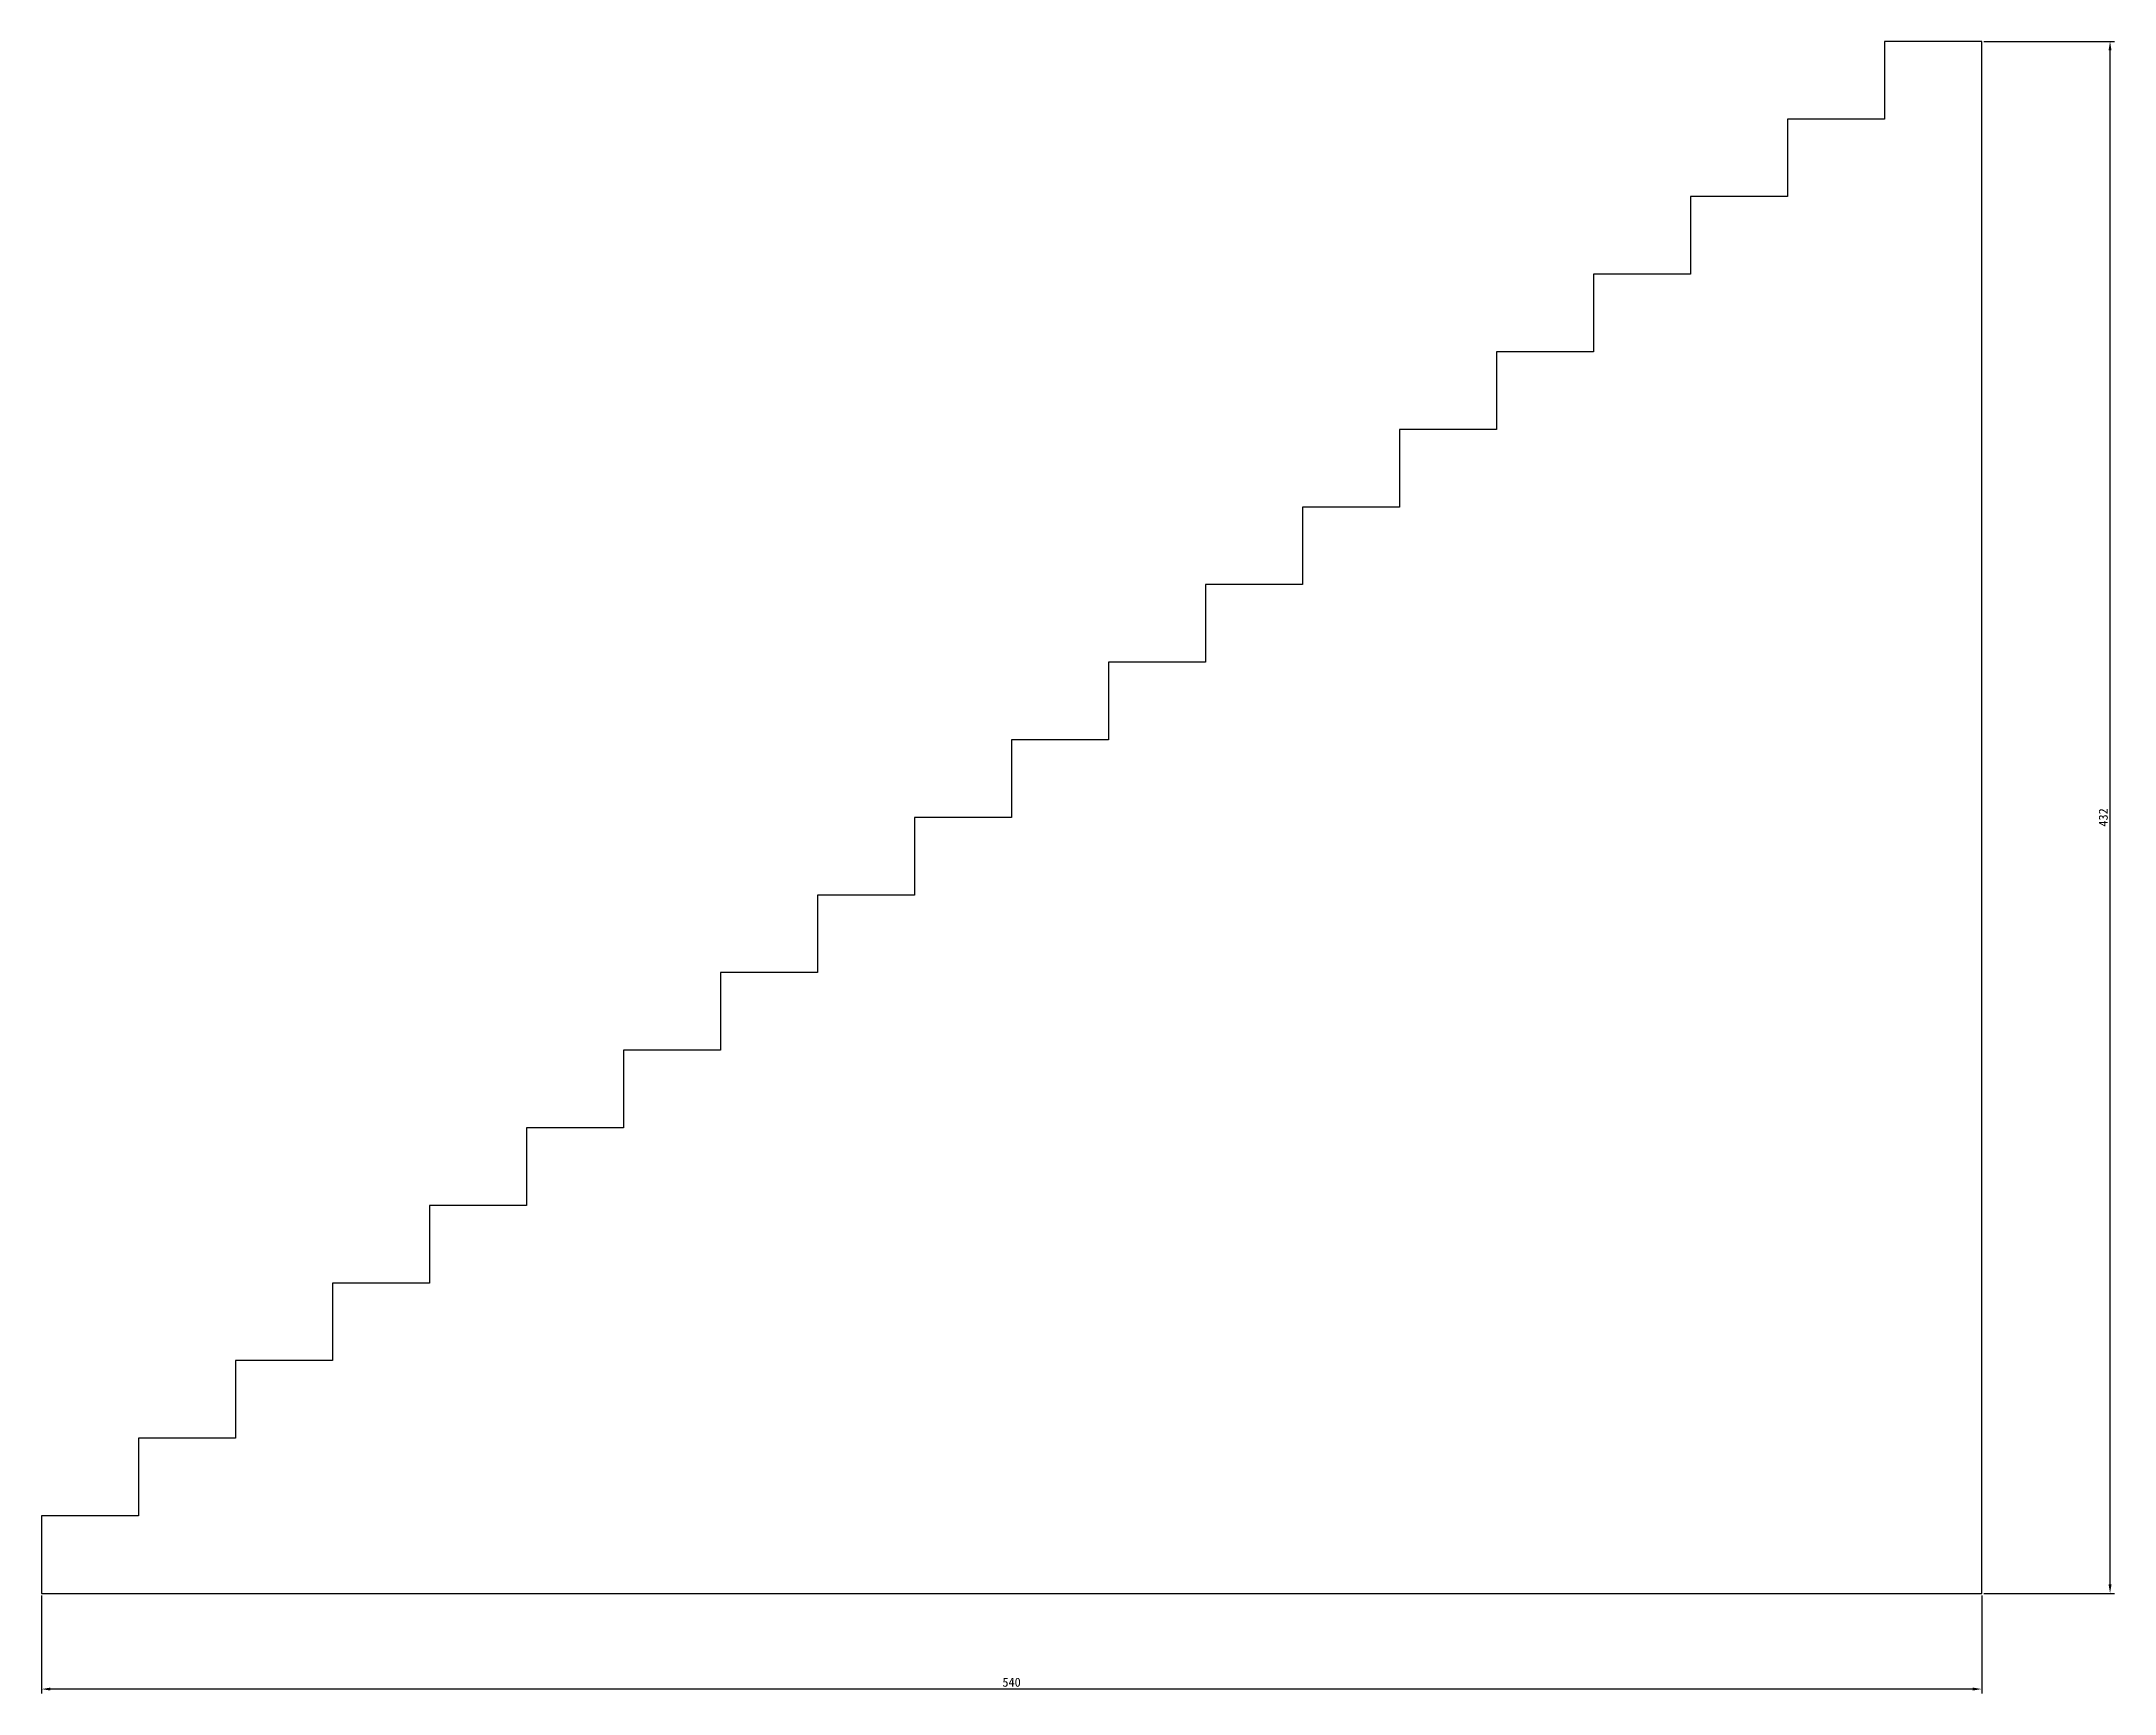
# Model space of a CAD drawing. Header units: millimetres. Extents: x 244 to 4336, y 1055 to 3448.
# Drawn here: x 2161 to 2738, y 2675 to 3135 of the extents above; entities that cross this region are included whole.
import ezdxf

# ---------------------------------------------------------------- set-up
doc = ezdxf.new("R2010")
doc.units = ezdxf.units.MM
doc.header["$LTSCALE"] = 0.5
doc.layers.add('DIM', color=1, linetype='Continuous')
doc.layers.add('STR', color=4, linetype='Continuous')
doc.dimstyles.new('ISO-25', dxfattribs={"dimtxt": 2.5, "dimasz": 2.5, "dimexe": 1.25, "dimexo": 0.625, "dimtad": 1, "dimtxsty": 'Standard', "dimcen": 2.5, "dimadec": 0, "dimazin": 0, "dimtfac": 1, "dimtmove": 0, "dimatfit": 3, "dimfxl": 1, "dimarcsym": 0})

msp = doc.modelspace()

# ---------------------------------------------------------------- blocks, each defined once
blk = doc.blocks.new('*D24')
at = {"layer": 'Defpoints', "color": 0, "transparency": 16777216}
for p in [(2161.42, 2702.55), (2701.42, 2702.55), (2161.42, 2675.92)]:
    blk.add_point(p, dxfattribs=at)
at = {"layer": 'DIM', "color": 0, "lineweight": -2, "transparency": 16777216}
for p, q in [((2161.42, 2701.93), (2161.42, 2674.67)), ((2701.42, 2701.93), (2701.42, 2674.67)), ((2698.92, 2675.92), (2163.92, 2675.92))]:
    blk.add_line(p, q, dxfattribs=at)
at = {"layer": 'DIM', "color": 0, "transparency": 16777216}
for points in [[(2163.92, 2676.34), (2163.92, 2675.51), (2161.42, 2675.92)], [(2698.92, 2676.34), (2698.92, 2675.51), (2701.42, 2675.92)]]:
    blk.add_solid(points, dxfattribs=at)
at = {"layer": 'DIM', "color": 0, "transparency": 16777216, "insert": (2431.42, 2677.8), "char_height": 2.5, "attachment_point": 5}
blk.add_mtext('540', dxfattribs=at)
blk = doc.blocks.new('*D25')
at = {"layer": 'Defpoints', "color": 0, "transparency": 16777216}
for p in [(2701.42, 3134.55), (2737.15, 3134.55), (2701.42, 2702.55)]:
    blk.add_point(p, dxfattribs=at)
at = {"layer": 'DIM', "color": 0, "lineweight": -2, "transparency": 16777216}
for p, q in [((2702.04, 3134.55), (2738.4, 3134.55)), ((2737.15, 2705.05), (2737.15, 3132.05)), ((2702.04, 2702.55), (2738.4, 2702.55))]:
    blk.add_line(p, q, dxfattribs=at)
at = {"layer": 'DIM', "color": 0, "transparency": 16777216}
for points in [[(2736.73, 3132.05), (2737.56, 3132.05), (2737.15, 3134.55)], [(2736.73, 2705.05), (2737.56, 2705.05), (2737.15, 2702.55)]]:
    blk.add_solid(points, dxfattribs=at)
at = {"layer": 'DIM', "color": 0, "transparency": 16777216, "insert": (2735.27, 2918.55), "char_height": 2.5, "attachment_point": 5, "rotation": 90}
blk.add_mtext('432', dxfattribs=at)

# ---------------------------------------------------------------- dimensions: what is measured, and where the dimension line sits
at = {"layer": 'DIM'}
dim = msp.add_linear_dim(base=(2737.146, 3134.552), p1=(2701.417, 2702.552), p2=(2701.417, 3134.552), angle=90, dimstyle='ISO-25', dxfattribs=at)
dim.commit()
dim.dimension.update_dxf_attribs({"geometry": '*D25', "text_midpoint": (2735.271, 2918.552)})
dim = msp.add_linear_dim(base=(2161.417, 2675.925), p1=(2701.417, 2702.552), p2=(2161.417, 2702.552), dimstyle='ISO-25', dxfattribs=at)
dim.commit()
dim.dimension.update_dxf_attribs({"geometry": '*D24', "text_midpoint": (2431.417, 2677.8)})

# ---------------------------------------------------------------- linework, layer by layer
at = {"layer": 'STR'}
for p, q in [((2701.417, 3134.552), (2674.417, 3134.552)), ((2674.417, 3134.552), (2674.417, 3112.952)), ((2701.417, 2702.552), (2701.417, 3134.552)), ((2647.417, 3112.952), (2647.417, 3091.352)), ((2674.417, 3112.952), (2647.417, 3112.952)), ((2647.417, 3091.352), (2620.417, 3091.352)), ((2620.417, 3091.352), (2620.417, 3069.752)), ((2620.417, 3069.752), (2593.417, 3069.752)), ((2593.417, 3069.752), (2593.417, 3048.152)), ((2593.417, 3048.152), (2566.417, 3048.152)), ((2566.417, 3048.152), (2566.417, 3026.552)), ((2539.417, 3026.552), (2539.417, 3004.952)), ((2566.417, 3026.552), (2539.417, 3026.552)), ((2539.417, 3004.952), (2512.417, 3004.952)), ((2512.417, 3004.952), (2512.417, 2983.352)), ((2485.417, 2983.352), (2485.417, 2961.752)), ((2512.417, 2983.352), (2485.417, 2983.352)), ((2485.417, 2961.752), (2458.417, 2961.752)), ((2458.417, 2961.752), (2458.417, 2940.152)), ((2458.417, 2940.152), (2431.417, 2940.152)), ((2431.417, 2940.152), (2431.417, 2918.552)), ((2404.417, 2918.552), (2404.417, 2896.952)), ((2431.417, 2918.552), (2404.417, 2918.552)), ((2404.417, 2896.952), (2377.417, 2896.952)), ((2377.417, 2896.952), (2377.417, 2875.352)), ((2350.417, 2875.352), (2350.417, 2853.752)), ((2377.417, 2875.352), (2350.417, 2875.352)), ((2350.417, 2853.752), (2323.417, 2853.752)), ((2323.417, 2853.752), (2323.417, 2832.152)), ((2296.417, 2832.152), (2296.417, 2810.552)), ((2323.417, 2832.152), (2296.417, 2832.152)), ((2296.417, 2810.552), (2269.417, 2810.552)), ((2269.417, 2810.552), (2269.417, 2788.952)), ((2269.417, 2788.952), (2242.417, 2788.952)), ((2242.417, 2788.952), (2242.417, 2767.352)), ((2242.417, 2767.352), (2215.417, 2767.352)), ((2215.417, 2767.352), (2215.417, 2745.752)), ((2188.417, 2745.752), (2188.417, 2724.152)), ((2215.417, 2745.752), (2188.417, 2745.752)), ((2188.417, 2724.152), (2161.417, 2724.152)), ((2161.417, 2724.152), (2161.417, 2702.552)), ((2161.417, 2702.552), (2701.417, 2702.552))]:
    msp.add_line(p, q, dxfattribs=at)

msp.set_redraw_order([(e.dxf.handle, doc.entitydb.next_handle()) for e in msp.query("TEXT MTEXT ATTDEF DIMENSION ARC_DIMENSION")])  # texts and dimensions are drawn at this point

doc.saveas('drawing.dxf')
